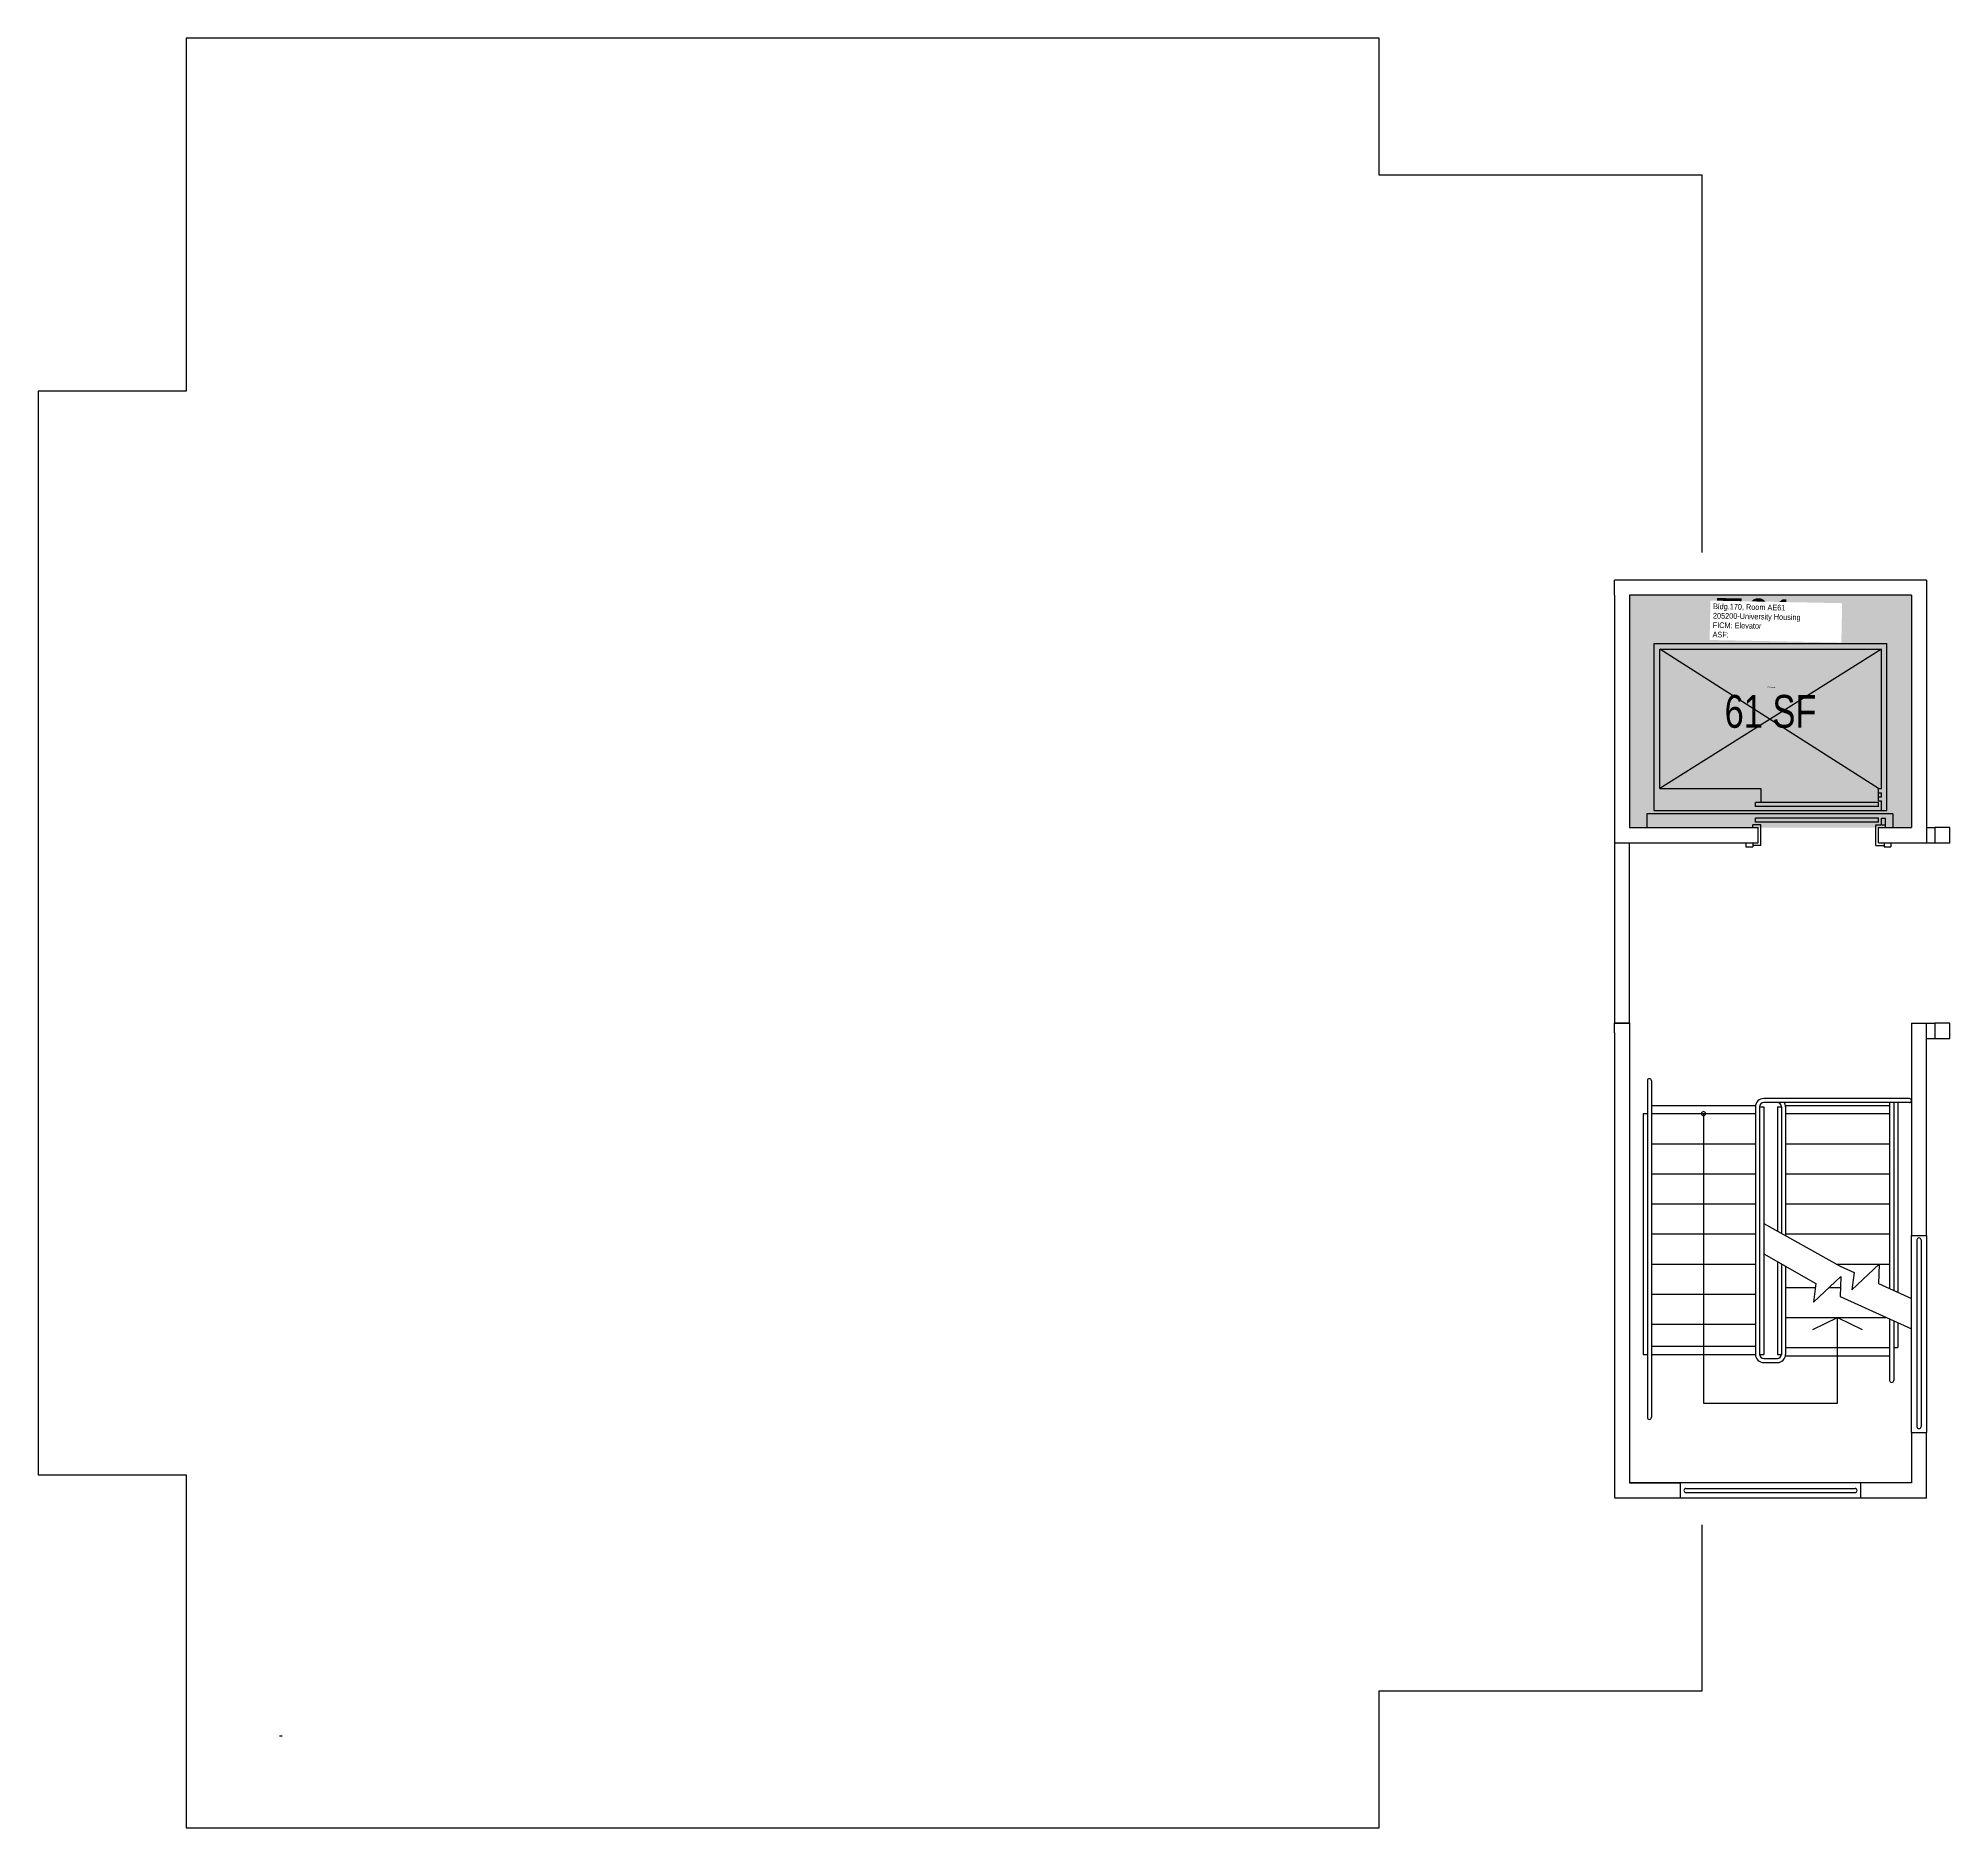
# Model space of a CAD drawing. Header units: inches. Extents: x -88 to 2437, y -52 to 1673.
# Drawn here: x -88 to 610, y -34 to 620 of the extents above; entities that cross this region are included whole.
import ezdxf
from ezdxf.enums import TextEntityAlignment as Align

# ---------------------------------------------------------------- set-up
doc = ezdxf.new("R2010")
doc.units = ezdxf.units.IN
doc.header["$LTSCALE"] = 10
doc.header["$MEASUREMENT"] = 0
for name, color, linetype in [('A-FLOR', 3, 'CONTINUOUS'), ('A-IDEN-RNUM', 7, 'CONTINUOUS'), ('A-IDEN-SNUM', 4, 'CONTINUOUS'), ('A-IDEN-VNUM', 4, 'CONTINUOUS'), ('A-ROOF', 2, 'CONTINUOUS'), ('A-WALL', 5, 'CONTINUOUS'), ('AREA-TEXT', 3, 'CONTINUOUS'), ('Rooms-Category-Color', 7, 'CONTINUOUS'), ('Rooms-College-Color', 7, 'CONTINUOUS'), ('Rooms-Department-Color', 7, 'CONTINUOUS'), ('Rooms-Division-Color', 7, 'CONTINUOUS'), ('Rooms-Information', 7, 'CONTINUOUS')]:
    doc.layers.add(name, color=color, linetype=linetype)
doc.styles.add('CP_AREA', font='arial.ttf', dxfattribs={"height": 15})
doc.styles.add('CP_ROOMSNUMBER', font='arial.ttf', dxfattribs={"height": 1})
doc.styles.add('CP_ROOMVNUMBER', font='arial.ttf', dxfattribs={"width": 0.85, "height": 0.075})

msp = doc.modelspace()

# ---------------------------------------------------------------- hatches: boundary and pattern name
at = {"layer": 'Rooms-Category-Color', "true_color": 0xadadad}
msp.add_hatch(color=253, dxfattribs=at).paths.add_polyline_path([(596.31, 331.86), (596.31, 416.86), (493.31, 416.86), (493.31, 331.86)])
at = {"layer": 'Rooms-College-Color', "true_color": 0xadadad}
msp.add_hatch(color=253, dxfattribs=at).paths.add_polyline_path([(596.31, 331.86), (596.31, 416.86), (493.31, 416.86), (493.31, 331.86)])
at = {"layer": 'Rooms-Department-Color', "true_color": 0xacacac}
msp.add_hatch(color=253, dxfattribs=at).paths.add_polyline_path([(596.31, 331.86), (596.31, 416.86), (493.31, 416.86), (493.31, 331.86)])
at = {"layer": 'Rooms-Division-Color', "true_color": 0xadadad}
msp.add_hatch(color=253, dxfattribs=at).paths.add_polyline_path([(596.31, 331.86), (596.31, 416.86), (493.31, 416.86), (493.31, 331.86)])

# ---------------------------------------------------------------- linework, layer by layer
at = {"layer": 'A-FLOR'}
for p, q in [((502.31, 338.11), (502.31, 399.11)), ((502.31, 399.11), (587.31, 399.11)), ((587.31, 338.11), (587.31, 399.11)), ((504.31, 346.11), (504.31, 397.11)), ((585.31, 397.11), (504.31, 346.11)), ((584.31, 346.11), (504.31, 397.11)), ((504.31, 397.11), (585.31, 397.11)), ((585.31, 346.11), (585.31, 397.11)), ((504.31, 346.11), (541.31, 346.11)), ((541.31, 346.11), (541.31, 341.11)), ((584.31, 341.61), (584.31, 346.11)), ((584.31, 346.11), (585.31, 346.11)), ((584.31, 344.61), (585.31, 344.61)), ((584.31, 343.11), (585.31, 343.11)), ((585.31, 343.11), (585.31, 344.61)), ((589.56, 336.86), (499.56, 336.86)), ((499.56, 336.86), (499.56, 331.86)), ((502.31, 338.11), (587.31, 338.11)), ((539.31, 339.61), (539.31, 341.11)), ((584.31, 341.11), (539.31, 341.11)), ((584.31, 339.61), (539.31, 339.61)), ((584.31, 335.36), (539.31, 335.36)), ((539.31, 333.86), (539.31, 335.36)), ((584.31, 341.61), (585.31, 341.61)), ((584.31, 339.61), (584.31, 341.11)), ((584.31, 333.86), (584.31, 335.36)), ((585.31, 338.11), (585.31, 341.61)), ((585.31, 335.36), (586.81, 335.36)), ((585.31, 332.86), (585.31, 335.36)), ((586.81, 331.86), (586.81, 335.36)), ((589.56, 336.86), (589.56, 331.86)), ((538.31, 331.86), (538.31, 332.86)), ((541.31, 332.86), (538.31, 332.86)), ((584.31, 333.86), (539.31, 333.86)), ((541.31, 325.36), (541.31, 332.86)), ((583.31, 332.86), (585.31, 332.86)), ((583.31, 325.36), (583.31, 332.86)), ((585.56, 332.86), (586.56, 332.86)), ((535.81, 326.36), (535.81, 324.86)), ((535.81, 324.86), (538.31, 324.86)), ((538.31, 326.36), (538.31, 325.36)), ((538.31, 326.36), (538.31, 324.86)), ((541.31, 325.36), (538.31, 325.36)), ((583.31, 325.36), (586.29, 325.36)), ((586.29, 326.36), (586.29, 324.86)), ((586.29, 324.86), (588.79, 324.86)), ((588.79, 326.36), (588.79, 324.86)), ((601.81, 260.36), (604.81, 260.36)), ((601.81, 254.86), (604.81, 254.86)), ((499.81, 239.36), (499.81, 116.36)), ((501.31, 239.36), (501.31, 116.36)), ((595.56, 232.86), (542.31, 232.86)), ((595.56, 231.36), (542.31, 231.36)), ((588.31, 231.36), (588.31, 163.41)), ((589.81, 231.36), (589.81, 162.73)), ((591.31, 231.36), (591.31, 162.05)), ((498.31, 227.36), (499.81, 227.36)), ((498.31, 227.36), (498.31, 139.36)), ((501.31, 230.36), (539.35, 230.36)), ((501.31, 227.36), (539.31, 227.36)), ((520.31, 227.36), (520.31, 121.57)), ((539.31, 229.86), (539.31, 139.36)), ((540.81, 229.86), (540.81, 139.36)), ((540.81, 229.86), (542.31, 229.86)), ((542.31, 229.86), (542.31, 139.36)), ((547.31, 229.86), (547.31, 184.35)), ((547.31, 229.86), (548.81, 229.86)), ((548.81, 229.86), (548.81, 183.52)), ((550.31, 230.36), (550.31, 182.68)), ((550.31, 230.36), (588.35, 230.36)), ((550.31, 227.36), (588.31, 227.36)), ((501.31, 216.36), (539.31, 216.36)), ((550.31, 216.36), (588.31, 216.36)), ((501.31, 205.36), (539.31, 205.36)), ((550.31, 205.36), (588.31, 205.36)), ((501.31, 194.36), (539.31, 194.36)), ((550.31, 194.36), (588.31, 194.36)), ((501.31, 183.36), (539.31, 183.36)), ((542.31, 187.14), (570.23, 171.59)), ((550.31, 183.36), (588.31, 183.36)), ((542.31, 176.07), (561.4, 165.25)), ((598.31, 181.17), (598.31, 112.97)), ((599.81, 181.17), (599.81, 112.97)), ((501.31, 172.36), (539.31, 172.36)), ((547.31, 173.24), (547.31, 139.36)), ((548.81, 172.39), (548.81, 139.36)), ((550.31, 171.54), (550.31, 139.36)), ((560.57, 158.39), (570.53, 167.77)), ((568.85, 172.36), (588.31, 172.36)), ((570.23, 171.59), (575.33, 169.28)), ((570.53, 167.77), (570.23, 160.55)), ((574.57, 162.96), (584.52, 172.34)), ((575.33, 169.28), (574.57, 162.96)), ((584.52, 172.34), (584.22, 165.11)), ((501.31, 161.36), (539.31, 161.36)), ((550.31, 163.86), (560.98, 163.86)), ((561.4, 165.25), (560.57, 158.39)), ((566.37, 163.86), (570.12, 163.86)), ((584.23, 165.25), (596.31, 159.79)), ((570.23, 160.55), (596.31, 148.74)), ((501.31, 150.36), (539.31, 150.36)), ((550.31, 152.86), (586.96, 152.86)), ((560.31, 148.47), (569.31, 152.86)), ((569.31, 121.57), (569.31, 152.86)), ((569.31, 152.86), (578.31, 148.47)), ((588.31, 152.36), (588.31, 129.86)), ((589.81, 151.68), (589.81, 129.86)), ((591.31, 151), (591.31, 141.86)), ((501.31, 142.36), (539.31, 142.36)), ((550.31, 141.86), (588.31, 141.86)), ((589.81, 141.86), (591.31, 141.86)), ((498.31, 139.36), (499.81, 139.36)), ((501.31, 139.36), (539.31, 139.36)), ((540.81, 139.36), (542.31, 139.36)), ((542.31, 137.86), (547.31, 137.86)), ((542.31, 136.36), (547.31, 136.36)), ((547.31, 139.36), (548.81, 139.36)), ((550.31, 138.86), (588.31, 138.86)), ((520.31, 121.57), (569.31, 121.57)), ((513.92, 90.36), (575.69, 90.36)), ((513.92, 88.86), (575.69, 88.86))]:
    msp.add_line(p, q, dxfattribs=at)
for centre, radius, start, end in [((500.56, 239.36), 0.75, 0, 180), ((542.31, 229.86), 3, 90, 180), ((542.31, 229.86), 1.5, 90, 180), ((547.31, 229.86), 3, 89.9992, 90), ((547.31, 229.86), 1.5, 0, 90), ((547.31, 229.86), 3, 0, 30), ((595.56, 232.11), 0.75, 270, 90), ((520.31, 227.36), 0.75, 90, 270), ((520.31, 227.36), 0.75, 270, 90), ((599.06, 181.17), 0.75, 0, 180), ((542.31, 139.36), 3, 180, 270), ((542.31, 139.36), 1.5, 180, 270), ((547.31, 139.36), 3, 270, 0), ((547.31, 139.36), 1.5, 270, 0), ((589.06, 129.86), 0.75, 180, 0), ((500.56, 116.36), 0.75, 180, 0), ((599.06, 112.97), 0.75, 180, 0), ((513.92, 89.61), 0.75, 90, 270), ((575.69, 89.61), 0.75, 270, 90)]:
    msp.add_arc(centre, radius, start, end, dxfattribs=at)
at = {"layer": 'A-ROOF'}
for p, q in [((401.81, 620.36), (-34.19, 620.36)), ((-34.19, 620.36), (-34.19, 491.36)), ((401.81, 570.36), (401.81, 620.36)), ((519.81, 570.36), (401.81, 570.36)), ((519.81, 432.36), (519.81, 570.36)), ((-88.19, 491.36), (-88.19, 95.36)), ((-34.19, 491.36), (-88.19, 491.36)), ((-88.19, 95.36), (-34.19, 95.36)), ((-34.19, 95.36), (-34.19, -33.64)), ((519.81, 16.36), (519.81, 77.11)), ((401.81, 16.36), (519.81, 16.36)), ((401.81, -33.64), (401.81, 16.36)), ((-34.19, -33.64), (401.81, -33.64))]:
    msp.add_line(p, q, dxfattribs=at)
at = {"layer": 'A-WALL'}
for p, q in [((487.81, 416.86), (487.81, 422.36)), ((601.81, 422.36), (487.81, 422.36)), ((601.81, 422.36), (601.81, 326.36)), ((487.81, 416.86), (487.81, 331.86)), ((596.31, 416.86), (493.31, 416.86)), ((493.31, 416.86), (493.31, 331.86)), ((596.31, 416.86), (596.31, 331.86)), ((487.81, 331.86), (487.81, 326.36)), ((493.31, 331.86), (540.31, 331.86)), ((540.31, 326.36), (540.31, 331.86)), ((584.31, 331.86), (596.31, 331.86)), ((584.31, 326.36), (584.31, 331.86)), ((601.81, 331.86), (604.81, 331.86)), ((610.31, 331.86), (604.81, 331.86)), ((604.81, 331.86), (604.81, 326.36)), ((610.31, 326.36), (610.31, 331.86)), ((487.81, 326.36), (487.81, 260.36)), ((487.81, 326.36), (540.31, 326.36)), ((493.31, 260.36), (493.31, 326.36)), ((584.31, 326.36), (601.81, 326.36)), ((601.81, 326.36), (604.81, 326.36)), ((604.81, 326.36), (610.31, 326.36)), ((487.81, 260.36), (493.31, 260.36)), ((493.31, 260.36), (487.81, 260.36)), ((487.81, 256.86), (487.81, 260.36)), ((493.31, 260.36), (487.81, 260.36)), ((493.31, 260.36), (493.31, 92.36)), ((596.31, 260.36), (596.31, 182.86)), ((596.31, 260.36), (601.81, 260.36)), ((601.81, 182.86), (601.81, 260.36)), ((610.31, 260.36), (604.81, 260.36)), ((604.81, 260.36), (604.81, 254.86)), ((610.31, 254.86), (610.31, 260.36)), ((487.81, 256.86), (487.81, 104.36)), ((604.81, 254.86), (610.31, 254.86)), ((596.31, 182.86), (601.81, 182.86)), ((596.31, 140.86), (596.31, 182.86)), ((601.81, 182.86), (601.81, 140.86)), ((596.31, 110.86), (596.31, 140.86)), ((601.81, 140.86), (601.81, 110.86)), ((487.81, 107.86), (487.81, 104.36)), ((596.31, 110.86), (601.81, 110.86)), ((596.31, 110.86), (596.31, 92.36)), ((601.81, 86.86), (601.81, 110.86)), ((487.81, 104.36), (487.81, 90.36)), ((511.81, 92.36), (493.31, 92.36)), ((493.31, 92.36), (511.81, 92.36)), ((577.81, 92.36), (511.81, 92.36)), ((511.81, 92.36), (511.81, 86.86)), ((596.31, 92.36), (577.81, 92.36)), ((577.81, 86.86), (577.81, 92.36)), ((487.81, 90.36), (487.81, 87.11)), ((511.81, 86.86), (487.81, 86.86)), ((577.81, 86.86), (511.81, 86.86)), ((601.81, 86.86), (577.81, 86.86)), ((0, 0), (1, 0)), ((0, 0), (1, 0))]:
    msp.add_line(p, q, dxfattribs=at)

# ---------------------------------------------------------------- texts
at = {"layer": 'A-IDEN-RNUM', "style": 'CP_ROOMSNUMBER'}
msp.add_text('0E61-00', height=0.36, rotation=358.87, dxfattribs=at).set_placement((543.68, 382.98))
at = {"layer": 'A-IDEN-SNUM', "style": 'CP_ROOMSNUMBER'}
msp.add_text('1700AE6100', height=0.36, rotation=358.87, dxfattribs=at).set_placement((543.68, 382.98))
at = {"layer": 'A-IDEN-VNUM', "style": 'CP_ROOMVNUMBER', "width": 0.85}
msp.add_text('E61', height=14.4, rotation=358.8713, dxfattribs=at).set_placement((523.61, 401.42))
at = {"layer": 'AREA-TEXT', "style": 'CP_AREA', "width": 0.75}
msp.add_text('61 SF', height=12, dxfattribs=at).set_placement((544.81, 374.36), align=Align.MIDDLE_CENTER)

# ---------------------------------------------------------------- next in the draw order: texts
at = {"layer": 'Rooms-Information', "insert": (523.61, 401.42), "char_height": 2.0571, "width": 46.08, "attachment_point": 7, "rotation": 358.8713, "style": 'CP_ROOMVNUMBER', "bg_fill": 3, "box_fill_scale": 1.5, "bg_fill_color": 256, "bg_fill_true_color": 13158600, "bg_fill_transparency": 0}
msp.add_mtext('Bldg.170, Room AE61^M^J205200-University Housing^M^JFICM: Elevator^M^JASF: ', dxfattribs=at)

doc.saveas('drawing.dxf')
